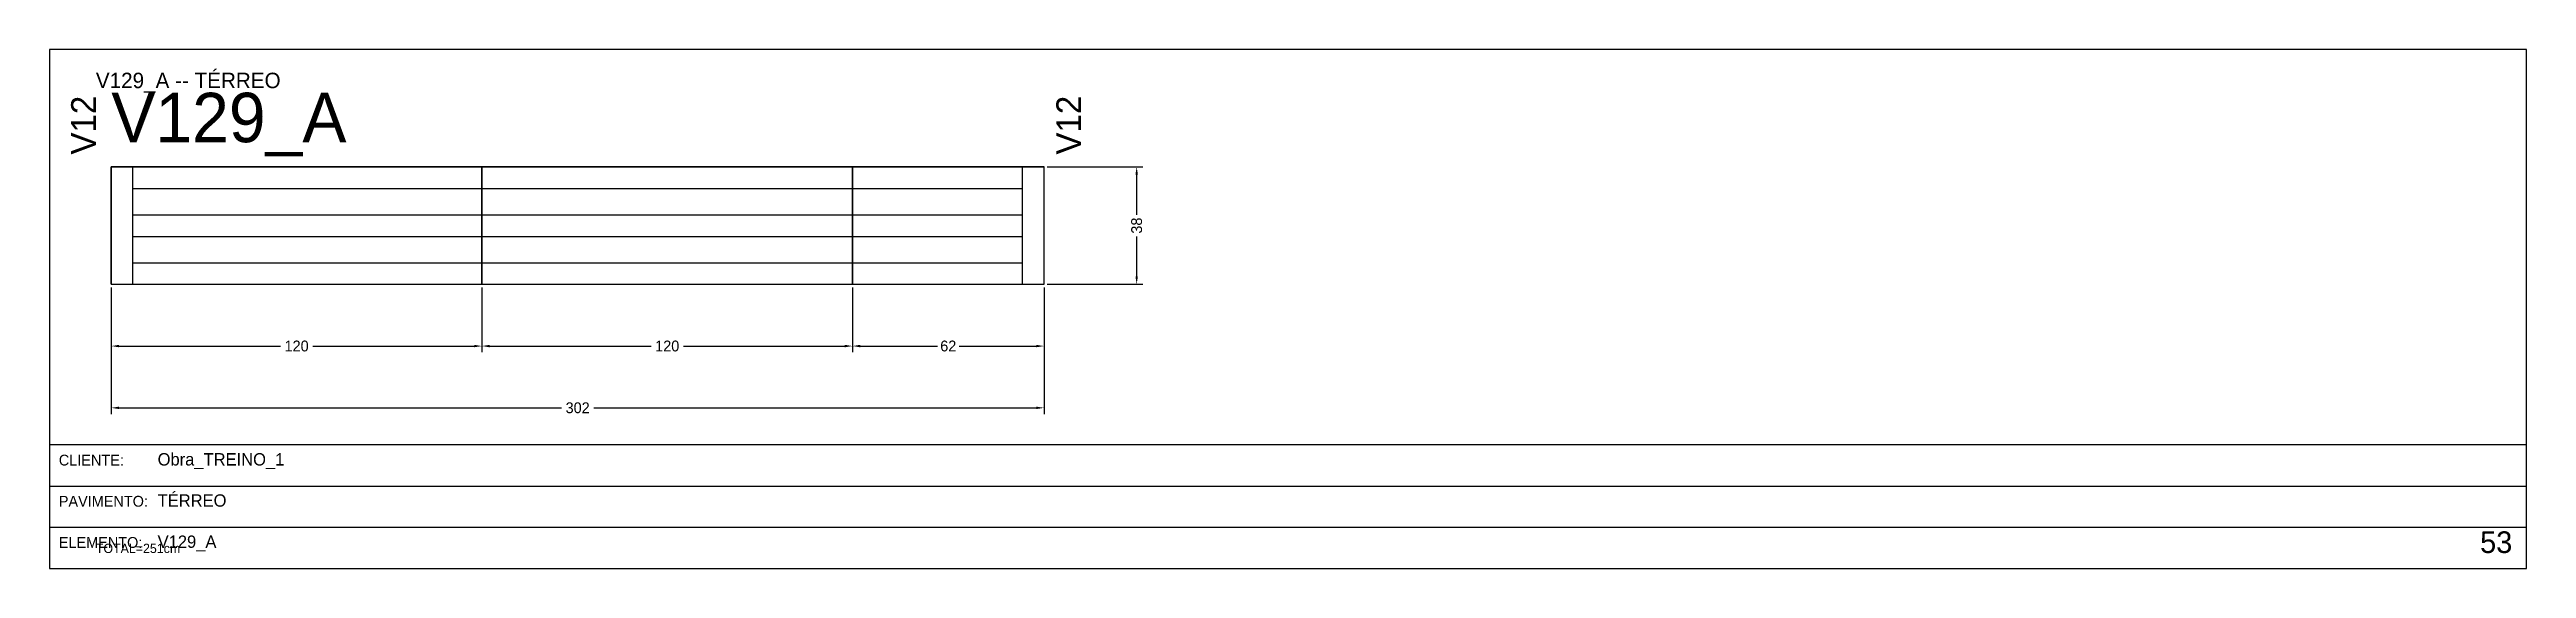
# Model space of a CAD drawing. Header units: metres. Extents: x 0 to 3268, y -4496 to 124.
# Drawn here: x 0 to 802, y -3798 to -3630 of the extents above; entities that cross this region are included whole.
import ezdxf

# ---------------------------------------------------------------- set-up
doc = ezdxf.new("R2010")
doc.units = ezdxf.units.M
for name, color, linetype in [('5', 5, 'Continuous'), ('BORDA_CELULA', 9, 'Continuous'), ('CARIMBO', 9, 'Continuous'), ('COTA', 241, 'Continuous'), ('NOMENCLATURA', 7, 'Continuous'), ('Painéis', 200, 'Continuous'), ('SARR_2.2x7', 40, 'Continuous')]:
    doc.layers.add(name, color=color, linetype=linetype)
doc.dimstyles.new('COTA', dxfattribs={"dimtxt": 3.5, "dimasz": 2.5, "dimexe": 2, "dimexo": 1, "dimgap": 0.9, "dimtad": 1, "dimdec": 0, "dimrnd": 1, "dimcen": 2.5, "dimclrd": 4, "dimclre": 4, "dimclrt": 4, "dimazin": 3, "dimtfac": 1, "dimtmove": 0, "dimatfit": 3})

msp = doc.modelspace()

# ---------------------------------------------------------------- texts
at = {"layer": '5'}
for p in [(15, -3664), (334, -3664)]:
    msp.add_text('V12', height=8, rotation=90, dxfattribs=at).set_placement(p)
at = {"layer": 'CARIMBO', "color": 9}
for s, p in [('CLIENTE:', (3, -3764.67)), ('PAVIMENTO:', (3, -3778)), ('ELEMENTO:', (3, -3791.33))]:
    msp.add_text(s, height=3.5, dxfattribs=at).set_placement(p)
at = {"layer": 'CARIMBO', "color": 2}
for s, p in [('Obra_TREINO_1', (35, -3764.67)), ('TÉRREO', (35, -3778)), ('V129_A', (35, -3791.33))]:
    msp.add_text(s, height=4, dxfattribs=at).set_placement(p)
at = {"layer": 'CARIMBO', "color": 3}
msp.add_text('53', height=7, dxfattribs=at).set_placement((787, -3793))
at = {"layer": 'COTA'}
msp.add_text('TOTAL=251cm', height=3, dxfattribs=at).set_placement((15, -3793))
at = {"layer": 'NOMENCLATURA'}
for s, height, p in [('V129_A -- TÉRREO', 5, (15, -3642.5)), ('V129_A', 16, (20, -3660))]:
    msp.add_text(s, height=height, dxfattribs=at).set_placement(p)

# ---------------------------------------------------------------- blocks, each defined once
blk = doc.blocks.new('_CLOSEDFILLED')
at = {"color": 0, "linetype": 'BYBLOCK'}
blk.add_solid([(-1, 0.16), (0, 0), (-1, -0.16)], dxfattribs=at)
blk = doc.blocks.new('*D497')
at = {"color": 4}
for p, q in [((20, -3707), (20, -3728)), ((140, -3707), (140, -3728)), ((22.5, -3726), (74.75, -3726)), ((85.25, -3726), (137.5, -3726))]:
    blk.add_line(p, q, dxfattribs=at)
at = {"layer": 'Defpoints'}
for p in [(20, -3706), (140, -3706), (20, -3726)]:
    blk.add_point(p, dxfattribs=at)
at = {"layer": 'COTA', "color": 4, "xscale": 2.5, "yscale": 2.5, "rotation": 180}
blk.add_blockref('_CLOSEDFILLED', (20, -3726), dxfattribs=at)
at = {"layer": 'COTA', "color": 4, "xscale": 2.5, "yscale": 2.5}
blk.add_blockref('_CLOSEDFILLED', (140, -3726), dxfattribs=at)
at = {"layer": 'COTA', "color": 4, "insert": (80, -3726), "char_height": 3.5, "attachment_point": 5}
blk.add_mtext('120', dxfattribs=at)
blk = doc.blocks.new('*D498')
at = {"color": 4}
for p, q in [((140, -3707), (140, -3728)), ((260, -3707), (260, -3728)), ((142.5, -3726), (194.75, -3726)), ((205.25, -3726), (257.5, -3726))]:
    blk.add_line(p, q, dxfattribs=at)
at = {"layer": 'Defpoints'}
for p in [(140, -3706), (260, -3706), (140, -3726)]:
    blk.add_point(p, dxfattribs=at)
at = {"layer": 'COTA', "color": 4, "xscale": 2.5, "yscale": 2.5, "rotation": 180}
blk.add_blockref('_CLOSEDFILLED', (140, -3726), dxfattribs=at)
at = {"layer": 'COTA', "color": 4, "xscale": 2.5, "yscale": 2.5}
blk.add_blockref('_CLOSEDFILLED', (260, -3726), dxfattribs=at)
at = {"layer": 'COTA', "color": 4, "insert": (200, -3726), "char_height": 3.5, "attachment_point": 5}
blk.add_mtext('120', dxfattribs=at)
blk = doc.blocks.new('*D499')
at = {"color": 4}
for p, q in [((260, -3707), (260, -3728)), ((322, -3707), (322, -3728)), ((262.5, -3726), (287.5, -3726)), ((294.5, -3726), (319.5, -3726))]:
    blk.add_line(p, q, dxfattribs=at)
at = {"layer": 'Defpoints'}
for p in [(260, -3706), (322, -3706), (260, -3726)]:
    blk.add_point(p, dxfattribs=at)
at = {"layer": 'COTA', "color": 4, "xscale": 2.5, "yscale": 2.5, "rotation": 180}
blk.add_blockref('_CLOSEDFILLED', (260, -3726), dxfattribs=at)
at = {"layer": 'COTA', "color": 4, "xscale": 2.5, "yscale": 2.5}
blk.add_blockref('_CLOSEDFILLED', (322, -3726), dxfattribs=at)
at = {"layer": 'COTA', "color": 4, "insert": (291, -3726), "char_height": 3.5, "attachment_point": 5}
blk.add_mtext('62', dxfattribs=at)
blk = doc.blocks.new('*D500')
at = {"color": 4}
for p, q in [((20, -3707), (20, -3748)), ((322, -3707), (322, -3748)), ((22.5, -3746), (165.75, -3746)), ((176.25, -3746), (319.5, -3746))]:
    blk.add_line(p, q, dxfattribs=at)
at = {"layer": 'Defpoints'}
for p in [(20, -3706), (322, -3706), (20, -3746)]:
    blk.add_point(p, dxfattribs=at)
at = {"layer": 'COTA', "color": 4, "xscale": 2.5, "yscale": 2.5, "rotation": 180}
blk.add_blockref('_CLOSEDFILLED', (20, -3746), dxfattribs=at)
at = {"layer": 'COTA', "color": 4, "xscale": 2.5, "yscale": 2.5}
blk.add_blockref('_CLOSEDFILLED', (322, -3746), dxfattribs=at)
at = {"layer": 'COTA', "color": 4, "insert": (171, -3746), "char_height": 3.5, "attachment_point": 5}
blk.add_mtext('302', dxfattribs=at)
blk = doc.blocks.new('*D501')
at = {"color": 4}
for p, q in [((323, -3668), (354, -3668)), ((352, -3683.5), (352, -3670.5)), ((352, -3703.5), (352, -3690.5)), ((323, -3706), (354, -3706))]:
    blk.add_line(p, q, dxfattribs=at)
at = {"layer": 'Defpoints'}
for p in [(322, -3668), (322, -3706), (352, -3706)]:
    blk.add_point(p, dxfattribs=at)
at = {"layer": 'COTA', "color": 4, "xscale": 2.5, "yscale": 2.5}
for p, rotation in [((352, -3668), 90), ((352, -3706), 270)]:
    blk.add_blockref('_CLOSEDFILLED', p, dxfattribs=dict(at, rotation=rotation))
at = {"layer": 'COTA', "color": 4, "insert": (352, -3687), "char_height": 3.5, "attachment_point": 5, "rotation": 90}
blk.add_mtext('38', dxfattribs=at)
blk = doc.blocks.new('*D502')
at = {"color": 4}
for p, q in [((323, -3668), (354, -3668)), ((352, -3683.5), (352, -3670.5)), ((352, -3703.5), (352, -3690.5)), ((323, -3706), (354, -3706))]:
    blk.add_line(p, q, dxfattribs=at)
at = {"layer": 'Defpoints'}
for p in [(322, -3668), (322, -3706), (352, -3706)]:
    blk.add_point(p, dxfattribs=at)
at = {"layer": 'COTA', "color": 4, "xscale": 2.5, "yscale": 2.5}
for p, rotation in [((352, -3668), 90), ((352, -3706), 270)]:
    blk.add_blockref('_CLOSEDFILLED', p, dxfattribs=dict(at, rotation=rotation))
at = {"layer": 'COTA', "color": 4, "insert": (352, -3687), "char_height": 3.5, "attachment_point": 5, "rotation": 90}
blk.add_mtext('38', dxfattribs=at)
blk = doc.blocks.new('*D503')
at = {"color": 4}
for p, q in [((323, -3668), (354, -3668)), ((352, -3683.5), (352, -3670.5)), ((352, -3703.5), (352, -3690.5)), ((323, -3706), (354, -3706))]:
    blk.add_line(p, q, dxfattribs=at)
at = {"layer": 'Defpoints'}
for p in [(322, -3668), (322, -3706), (352, -3706)]:
    blk.add_point(p, dxfattribs=at)
at = {"layer": 'COTA', "color": 4, "xscale": 2.5, "yscale": 2.5}
for p, rotation in [((352, -3668), 90), ((352, -3706), 270)]:
    blk.add_blockref('_CLOSEDFILLED', p, dxfattribs=dict(at, rotation=rotation))
at = {"layer": 'COTA', "color": 4, "insert": (352, -3687), "char_height": 3.5, "attachment_point": 5, "rotation": 90}
blk.add_mtext('38', dxfattribs=at)

# ---------------------------------------------------------------- dimensions: what is measured, and where the dimension line sits
at = {"layer": 'COTA'}
for picture in ['*D501', '*D502', '*D503']:
    dim = msp.add_linear_dim(base=(352, -3706), p1=(322, -3706), p2=(322, -3668), angle=90, dimstyle='COTA', dxfattribs=at)
    dim.commit()
    dim.dimension.update_dxf_attribs({"geometry": picture, "text_midpoint": (352, -3687)})
for base, p1, p2, picture, middle in [((20, -3726), (20, -3706), (140, -3706), '*D497', (80, -3726)), ((20, -3746), (20, -3706), (322, -3706), '*D500', (171, -3746)), ((140, -3726), (140, -3706), (260, -3706), '*D498', (200, -3726)), ((260, -3726), (260, -3706), (322, -3706), '*D499', (291, -3726))]:
    dim = msp.add_linear_dim(base=base, p1=p1, p2=p2, dimstyle='COTA', dxfattribs=at)
    dim.commit()
    dim.dimension.update_dxf_attribs({"geometry": picture, "text_midpoint": middle})

# ---------------------------------------------------------------- linework, layer by layer
at = {"layer": 'BORDA_CELULA'}
for points in [[(0, -3798), (802, -3798), (802, -3630), (0, -3630)], [(0, -3798), (802, -3798), (802, -3758), (0, -3758)]]:
    msp.add_lwpolyline(points, close=True, dxfattribs=at)
at = {"layer": 'CARIMBO'}
for p, q in [((0, -3771.33), (802, -3771.33)), ((0, -3784.67), (802, -3784.67)), ((0, -3798), (802, -3798))]:
    msp.add_line(p, q, dxfattribs=at)
at = {"layer": 'Painéis'}
for points in [[(20, -3706), (20, -3668)], [(20, -3668), (140, -3668)], [(20, -3706), (140, -3706), (140, -3668), (20, -3668), (20, -3706)], [(140, -3706), (140, -3668)], [(140, -3668), (260, -3668)], [(140, -3706), (260, -3706), (260, -3668), (140, -3668), (140, -3706)], [(260, -3706), (260, -3668)], [(260, -3668), (322, -3668)], [(260, -3706), (322, -3706), (322, -3668), (260, -3668), (260, -3706)], [(322, -3706), (322, -3668)], [(20, -3706), (140, -3706)], [(140, -3706), (260, -3706)], [(260, -3706), (322, -3706)]]:
    msp.add_lwpolyline(points, dxfattribs=at)
at = {"layer": 'SARR_2.2x7'}
for points in [[(27, -3706), (27, -3668)], [(315, -3706), (315, -3668)], [(27, -3675), (140, -3675)], [(140, -3675), (260, -3675)], [(260, -3675), (315, -3675)], [(27, -3683.5), (140, -3683.5)], [(140, -3683.5), (260, -3683.5)], [(260, -3683.5), (315, -3683.5)], [(27, -3690.5), (140, -3690.5)], [(140, -3690.5), (260, -3690.5)], [(260, -3690.5), (315, -3690.5)], [(27, -3699), (140, -3699)], [(140, -3699), (260, -3699)], [(260, -3699), (315, -3699)]]:
    msp.add_lwpolyline(points, dxfattribs=at)

msp.set_redraw_order([(e.dxf.handle, doc.entitydb.next_handle()) for e in msp.query("TEXT MTEXT ATTDEF DIMENSION ARC_DIMENSION")])  # texts and dimensions are drawn at this point

doc.saveas('drawing.dxf')
